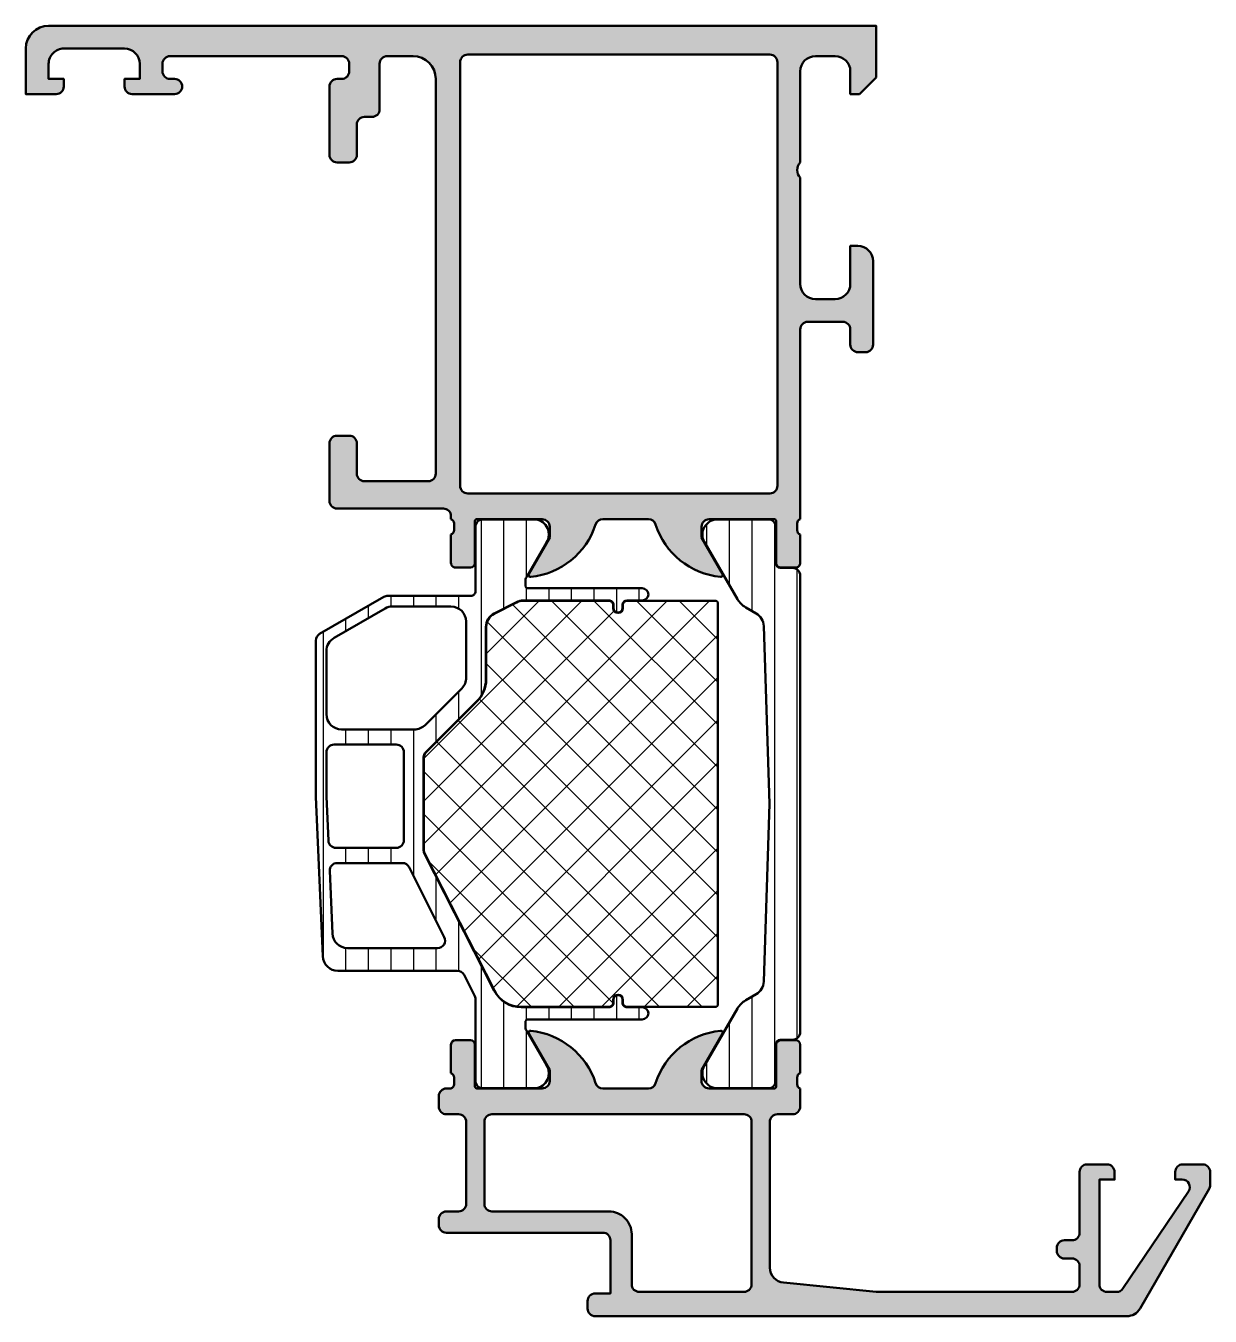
# Model space of a CAD drawing. Extents: x -30 to 48, y 10 to 95.
import ezdxf

# ---------------------------------------------------------------- set-up
doc = ezdxf.new("R2010")
doc.units = 0
for name, color, linetype, lineweight in [('0S-Alu contour', 7, 'Continuous', 50), ('0S-Alu hatch', 252, 'Continuous', 25), ('0S-Plastic contour', 254, 'Continuous', 50), ('0S-Plastic hatch', 253, 'Continuous', 25), ('0S-PT contour', 91, 'Continuous', 50), ('0S-PT hatch', 103, 'Continuous', 25)]:
    doc.layers.add(name, color=color, linetype=linetype, lineweight=lineweight)
pattern_1 = [(90, (0, 0), (-1.4859, 0), [])]

# ---------------------------------------------------------------- blocks, each defined once
blk = doc.blocks.new('347290__E341A3AF_D1F7_45DF_8C15_CF1F6B78B8C9_')
at = {"layer": '0S-Alu hatch'}
h = blk.add_hatch(color=256, dxfattribs=at)
edge = h.paths.add_edge_path()
edge.add_line((26.00006484985352, 91.60000000000001), (26.00006484985352, 95))
edge.add_line((26.00006484985352, 95), (-28.4999351501465, 95))
edge.add_arc((-28.4999351501465, 93.50000000000001), 1.499999999999985, 90, 180)
edge.add_line((-29.99993515014649, 93.50000000000001), (-29.9999351501465, 90.5))
edge.add_line((-29.9999351501465, 90.5), (-27.9999351501465, 90.5))
edge.add_arc((-27.9999351501465, 91), 0.5, 270, 360)
edge.add_line((-27.4999351501465, 91), (-27.4999351501465, 91.5))
edge.add_line((-27.4999351501465, 91.5), (-28.4999351501465, 91.5))
edge.add_line((-28.4999351501465, 91.5), (-28.4999351501465, 92.5))
edge.add_ellipse((-27.4999351501465, 92.5), major_axis=(-1, 0), ratio=1, start_angle=269.9999999999992, end_angle=360, ccw=False)
edge.add_line((-27.49993515014649, 93.49999999999999), (-23.49993515014649, 93.49999999999999))
edge.add_ellipse((-23.49993515014649, 92.50000000000001), major_axis=(-0.9999999999999857, 0), ratio=1, start_angle=180, end_angle=270, ccw=False)
edge.add_line((-22.4999351501465, 92.50000000000001), (-22.4999351501465, 91.5))
edge.add_line((-22.4999351501465, 91.5), (-23.4999351501465, 91.5))
edge.add_line((-23.4999351501465, 91.5), (-23.4999351501465, 91))
edge.add_arc((-22.9999351501465, 91), 0.5, 180, 270)
edge.add_line((-22.9999351501465, 90.5), (-20.19993515014652, 90.5))
edge.add_arc((-20.1999351501465, 91), 0.5, 269.9999999999984, 449.9999999999984)
edge.add_line((-20.19993515014649, 91.5), (-20.4999351501465, 91.5))
edge.add_ellipse((-20.4999351501465, 92), major_axis=(-0.5, 0), ratio=1, start_angle=0, end_angle=90, ccw=False)
edge.add_line((-20.9999351501465, 92), (-20.9999351501465, 92.5))
edge.add_ellipse((-20.49993515014648, 92.5), major_axis=(-0.5000000000000142, 0), ratio=1, start_angle=269.9999999999984, end_angle=360, ccw=False)
edge.add_line((-20.49993515014647, 93.00000000000001), (-9.199935150146501, 93.00000000000001))
edge.add_ellipse((-9.199935150146509, 92.50000000000001), major_axis=(-0.5, 0), ratio=1, start_angle=180, end_angle=269.9999999999992, ccw=False)
edge.add_line((-8.699935150146509, 92.50000000000003), (-8.699935150146501, 92))
edge.add_ellipse((-9.199935150146501, 92), major_axis=(-0.5, 0), ratio=1, start_angle=90, end_angle=180, ccw=False)
edge.add_line((-9.199935150146501, 91.5), (-9.499935150146484, 91.5))
edge.add_arc((-9.499935150146484, 91), 0.5, 90, 180)
edge.add_line((-9.999935150146484, 91), (-9.999935150146484, 86.50000000000001))
edge.add_arc((-9.499935150146484, 86.50000000000001), 0.5, 180, 270)
edge.add_line((-9.499935150146484, 86.00000000000001), (-8.699935150146501, 86.00000000000001))
edge.add_arc((-8.699935150146494, 86.50000000000001), 0.5, 269.9999999999992, 360)
edge.add_line((-8.199935150146494, 86.5), (-8.199935150146501, 88.49999999999999))
edge.add_ellipse((-7.699935150146494, 88.49999999999999), major_axis=(-0.5000000000000071, 0), ratio=1, start_angle=270.0000000000008, end_angle=360, ccw=False)
edge.add_line((-7.699935150146501, 89), (-7.199935150146501, 89.00000000000001))
edge.add_arc((-7.199935150146494, 89.50000000000001), 0.4999999999999858, 269.9999999999992, 360)
edge.add_line((-6.699935150146508, 89.50000000000001), (-6.699935150146473, 92.5))
edge.add_ellipse((-6.199935150146465, 92.5), major_axis=(-0.5000000000000071, 0), ratio=1, start_angle=270.0000000000008, end_angle=360, ccw=False)
edge.add_line((-6.199935150146473, 93), (-4.499935150146498, 93.00000000000001))
edge.add_ellipse((-4.499935150146505, 91.5), major_axis=(-1.500000000000013, 0), ratio=1, start_angle=180, end_angle=269.9999999999997, ccw=False)
edge.add_line((-2.999935150146491, 91.5), (-2.999935150146484, 65.5))
edge.add_ellipse((-3.499935150146484, 65.5), major_axis=(-0.5, 0), ratio=1, start_angle=90, end_angle=180, ccw=False)
edge.add_line((-3.499935150146484, 65), (-7.699935150146501, 65))
edge.add_ellipse((-7.699935150146501, 65.5), major_axis=(-0.5, 0), ratio=1, start_angle=0, end_angle=90, ccw=False)
edge.add_line((-8.199935150146501, 65.5), (-8.199935150146501, 67.5))
edge.add_arc((-8.699935150146501, 67.50000000000001), 0.5, 0, 90)
edge.add_line((-8.699935150146501, 68.00000000000001), (-9.499935150146513, 68.00000000000001))
edge.add_arc((-9.499935150146513, 67.5), 0.5000000000000142, 90, 180)
edge.add_line((-9.999935150146527, 67.5), (-9.999935150146499, 63.69999999999999))
edge.add_arc((-9.499935150146499, 63.7), 0.5, 180, 270.0000000000017)
edge.add_line((-9.499935150146484, 63.2), (-2.499935150146498, 63.2))
edge.add_ellipse((-2.499935150146491, 62.70000000000001), major_axis=(-0.4999999999999929, 0), ratio=1, start_angle=180, end_angle=270.0000000000008, ccw=False)
edge.add_line((-1.999935150146498, 62.70000000000001), (-1.999935150146498, 62.49970411288387))
edge.add_ellipse((-2.078699420127932, 62.23242844208312), major_axis=(-0.278639721554015, 0), ratio=1, start_angle=178.8354106259013, end_angle=253.5801235805081, ccw=False)
edge.add_line((-1.800117255615236, 62.22676522364131), (-1.800117255615219, 61.77317122364133))
edge.add_ellipse((-2.07898535125841, 61.76751056416426), major_axis=(-0.2789255417371719, 0), ratio=1, start_angle=106.42459455535499, end_angle=181.1628700728875, ccw=False)
edge.add_line((-2.000118255615234, 61.4999672236413), (-2.000118255615234, 59.61995622363282))
edge.add_arc((-1.700118255615208, 59.61995622363282), 0.3000000000000256, 180, 270.0000000000013)
edge.add_line((-1.700118255615201, 59.3199562236328), (-0.7201439365724412, 59.31995622363281))
edge.add_arc((-0.7201439365724412, 59.61995622363281), 0.3000000000000043, 270, 360)
edge.add_line((-0.4201439365724369, 59.61995622363281), (-0.420143936572444, 62.37995422363281))
edge.add_ellipse((-0.3001439365724536, 62.37995422363281), major_axis=(-0.1199999999999903, 0), ratio=1, start_angle=269.9999999999932, end_angle=360, ccw=False)
edge.add_line((-0.3001439365724394, 62.4999542236328), (3.999881744384772, 62.49995422363281))
edge.add_ellipse((3.999881744384772, 61.99995422363281), major_axis=(-0.5, 0), ratio=1, start_angle=180, end_angle=270, ccw=False)
edge.add_line((4.499881744384772, 61.99995422363281), (4.499881744384765, 61.29995422363279))
edge.add_line((4.499881744384765, 61.29995422363279), (3.118386286762401, 58.90713390060525))
edge.add_arc((3.23800152903307, 58.83807400828111), 0.1381197846483035, 150.0000000000017, 275.6225775507981)
edge.add_arc((2.761658503210981, 63.6765630854803), 4.999999999999688, 275.6225775507939, 342.2520008957133)
edge.add_ellipse((7.999893954011447, 61.9999923706052), major_axis=(-0.5000000000002744, 0), ratio=1, start_angle=269.9999999999992, end_angle=342.25200089571297, ccw=False)
edge.add_line((7.999893954011454, 62.49999237060547), (11.00000381469728, 62.49999237060546))
edge.add_ellipse((11.00000381469727, 61.99999237060547), major_axis=(-0.4999999999999929, 0), ratio=1, start_angle=197.7484163560714, end_angle=269.9999999999992, ccw=False)
edge.add_arc((16.23822705587108, 63.67660123245328), 5.000000000000015, 197.74841635607, 264.3774224492063)
edge.add_arc((15.76188403004897, 58.83811215525376), 0.138119784648303, 264.3774224492027, 389.9999999999916)
edge.add_line((15.88149927231965, 58.90717204757789), (14.50000381469727, 61.29999237060546))
edge.add_line((14.50000381469727, 61.29999237060546), (14.50000381469727, 61.99999237060548))
edge.add_ellipse((15.00000381469726, 61.99999237060549), major_axis=(-0.4999999999999858, 0), ratio=1, start_angle=270, end_angle=360, ccw=False)
edge.add_line((15.00000381469726, 62.49999237060547), (19.30002949565447, 62.49999237060547))
edge.add_ellipse((19.30002949565447, 62.37999237060549), major_axis=(-0.1199999999999903, 0), ratio=1, start_angle=180, end_angle=270, ccw=False)
edge.add_line((19.42002949565446, 62.37999237060549), (19.42002949565447, 59.61999437060548))
edge.add_arc((19.72002949565449, 59.61999437060548), 0.3000000000000114, 180, 270.0000000000013)
edge.add_line((19.72002949565449, 59.31999437060547), (20.70000381469724, 59.31999437060547))
edge.add_arc((20.70000381469725, 59.61999437060548), 0.3000000000000114, 269.9999999999986, 360)
edge.add_line((21.00000381469726, 59.61999437060548), (21.00000381469726, 61.50000537061398))
edge.add_ellipse((21.07887091034043, 61.7675487111369), major_axis=(-0.2789255417371375, 0), ratio=1, start_angle=-1.1628700728896888, end_angle=73.57540544464428, ccw=False)
edge.add_line((20.80000281469727, 61.77320937061398), (20.80000281469727, 62.22680337061397))
edge.add_ellipse((21.07887577322749, 62.232435638037), major_axis=(-0.2789298288740869, 0), ratio=1, start_angle=-73.587694046362, end_angle=1.1570189082451066, ccw=False)
edge.add_line((21.00006484985349, 62.5), (21.00006484985351, 74.99999999999999))
edge.add_ellipse((21.50006484985352, 74.99999999999999), major_axis=(-0.5, 0), ratio=1, start_angle=270, end_angle=360, ccw=False)
edge.add_line((21.50006484985352, 75.49999999999999), (23.8000648498535, 75.49999999999999))
edge.add_ellipse((23.8000648498535, 74.99999999999999), major_axis=(-0.5, 0), ratio=1, start_angle=180, end_angle=270, ccw=False)
edge.add_line((24.3000648498535, 74.99999999999999), (24.3000648498535, 73.99999999999999))
edge.add_arc((24.80006484985349, 74), 0.4999999999999929, 180, 270.0000000000008)
edge.add_line((24.8000648498535, 73.5), (25.3000648498535, 73.5))
edge.add_arc((25.3000648498535, 74), 0.5, 270, 360)
edge.add_line((25.8000648498535, 74), (25.8000648498535, 79.5))
edge.add_arc((24.8000648498535, 79.5), 1, 0, 90)
edge.add_line((24.8000648498535, 80.5), (24.3000648498535, 80.49999999999999))
edge.add_line((24.3000648498535, 80.49999999999999), (24.3000648498535, 78))
edge.add_ellipse((23.3000648498535, 78), major_axis=(-1, 0), ratio=1, start_angle=90, end_angle=180, ccw=False)
edge.add_line((23.3000648498535, 77), (22.00006484985349, 77))
edge.add_ellipse((22.0000648498535, 77.99999999999999), major_axis=(-0.9999999999999857, 0), ratio=1, start_angle=0, end_angle=89.9999999999992, ccw=False)
edge.add_line((21.00006484985351, 77.99999999999999), (21.00006484985351, 85))
edge.add_ellipse((21.52506484985352, 85.5), major_axis=(-0.724999999999999, 0), ratio=1, start_angle=-43.6028189727038, end_angle=43.60281897270369, ccw=False)
edge.add_line((21.00006484985351, 86), (21.00006484985351, 92))
edge.add_ellipse((22.00006484985352, 92), major_axis=(-1, 0), ratio=1, start_angle=270, end_angle=360, ccw=False)
edge.add_line((22.00006484985352, 93), (23.3000648498535, 93))
edge.add_ellipse((23.3000648498535, 92), major_axis=(-1, 0), ratio=1, start_angle=180, end_angle=270, ccw=False)
edge.add_line((24.3000648498535, 92), (24.3000648498535, 90.5))
edge.add_line((24.3000648498535, 90.5), (24.90006484985352, 90.5))
edge.add_line((24.90006484985352, 90.5), (26.00006484985352, 91.60000000000001))
edge = h.paths.add_edge_path()
edge.add_ellipse((-0.899935150146483, 64.69999999999997), major_axis=(-0.4999999999999858, 0), ratio=1, start_angle=0, end_angle=89.9999999999992, ccw=False)
edge.add_line((-1.399935150146475, 64.7), (-1.39993515014649, 92.60000000000001))
edge.add_ellipse((-0.89993515014649, 92.60000000000001), major_axis=(-0.5, 0), ratio=1, start_angle=270, end_angle=360, ccw=False)
edge.add_line((-0.89993515014649, 93.1), (19.00006484985351, 93.1))
edge.add_ellipse((19.00006484985351, 92.60000000000001), major_axis=(-0.5, 0), ratio=1, start_angle=180, end_angle=270, ccw=False)
edge.add_line((19.50006484985351, 92.60000000000001), (19.50006484985349, 64.7))
edge.add_ellipse((19.00006484985349, 64.7), major_axis=(-0.5, 0), ratio=1, start_angle=90, end_angle=180, ccw=False)
edge.add_line((19.00006484985349, 64.2), (-0.89993515014649, 64.2))
at = {"layer": '0S-Alu contour', "color": 7}
for points in [[(26.00006484985352, 91.60000000000001), (26.00006484985352, 95), (-28.4999351501465, 95)], [(-29.99993515014649, 93.50000000000001), (-29.9999351501465, 90.5), (-27.9999351501465, 90.5)], [(-27.49993515014649, 93.49999999999999), (-23.49993515014649, 93.49999999999999)], [(-20.49993515014647, 93.00000000000001), (-9.199935150146501, 93.00000000000001)], [(-6.199935150146473, 93), (-4.499935150146498, 93.00000000000001)], [(-0.89993515014649, 93.1), (19.00006484985351, 93.1)], [(22.00006484985352, 93), (23.3000648498535, 93)], [(-27.4999351501465, 91), (-27.4999351501465, 91.5), (-28.4999351501465, 91.5), (-28.4999351501465, 92.5)], [(-22.4999351501465, 92.50000000000001), (-22.4999351501465, 91.5), (-23.4999351501465, 91.5), (-23.4999351501465, 91)], [(-20.9999351501465, 92), (-20.9999351501465, 92.5)], [(-8.699935150146509, 92.50000000000003), (-8.699935150146501, 92)], [(-6.699935150146508, 89.50000000000001), (-6.699935150146473, 92.5)], [(-1.399935150146475, 64.7), (-1.39993515014649, 92.60000000000001)], [(19.50006484985351, 92.60000000000001), (19.50006484985349, 64.7)], [(21.00006484985351, 86), (21.00006484985351, 92)], [(24.3000648498535, 92), (24.3000648498535, 90.5), (24.90006484985352, 90.5), (26.00006484985352, 91.60000000000001)], [(-20.19993515014649, 91.5), (-20.4999351501465, 91.5)], [(-9.999935150146484, 91), (-9.999935150146484, 86.50000000000001)], [(-9.199935150146501, 91.5), (-9.499935150146484, 91.5)], [(-2.999935150146491, 91.5), (-2.999935150146484, 65.5)], [(-22.9999351501465, 90.5), (-20.19993515014652, 90.5)], [(-8.199935150146494, 86.5), (-8.199935150146501, 88.49999999999999)], [(-7.699935150146501, 89), (-7.199935150146501, 89.00000000000001)], [(-9.499935150146484, 86.00000000000001), (-8.699935150146501, 86.00000000000001)], [(21.00006484985351, 77.99999999999999), (21.00006484985351, 85)], [(24.8000648498535, 80.5), (24.3000648498535, 80.49999999999999), (24.3000648498535, 78)], [(25.8000648498535, 74), (25.8000648498535, 79.5)], [(23.3000648498535, 77), (22.00006484985349, 77)], [(21.00006484985349, 62.5), (21.00006484985351, 74.99999999999999)], [(21.50006484985352, 75.49999999999999), (23.8000648498535, 75.49999999999999)], [(24.3000648498535, 74.99999999999999), (24.3000648498535, 73.99999999999999)], [(24.8000648498535, 73.5), (25.3000648498535, 73.5)], [(-9.999935150146527, 67.5), (-9.999935150146499, 63.69999999999999)], [(-8.699935150146501, 68.00000000000001), (-9.499935150146513, 68.00000000000001)], [(-8.199935150146501, 65.5), (-8.199935150146501, 67.5)], [(-3.499935150146484, 65), (-7.699935150146501, 65)], [(19.00006484985349, 64.2), (-0.89993515014649, 64.2)], [(-9.499935150146484, 63.2), (-2.499935150146498, 63.2)], [(-1.999935150146498, 62.70000000000001), (-1.999935150146498, 62.49970411288387)], [(-1.800117255615236, 62.22676522364131), (-1.800117255615219, 61.77317122364133)], [(-0.4201439365724369, 59.61995622363281), (-0.420143936572444, 62.37995422363281)], [(-0.3001439365724394, 62.4999542236328), (3.999881744384772, 62.49995422363281)], [(7.999893954011454, 62.49999237060547), (11.00000381469728, 62.49999237060546)], [(15.00000381469726, 62.49999237060547), (19.30002949565447, 62.49999237060547)], [(19.42002949565446, 62.37999237060549), (19.42002949565447, 59.61999437060548)], [(20.80000281469727, 61.77320937061398), (20.80000281469727, 62.22680337061397)], [(-2.000118255615234, 61.4999672236413), (-2.000118255615234, 59.61995622363282)], [(4.499881744384772, 61.99995422363281), (4.499881744384765, 61.29995422363279), (3.118386286762401, 58.90713390060525)], [(15.88149927231965, 58.90717204757789), (14.50000381469727, 61.29999237060546), (14.50000381469727, 61.99999237060548)], [(21.00000381469726, 59.61999437060548), (21.00000381469726, 61.50000537061398)], [(-1.700118255615201, 59.3199562236328), (-0.7201439365724412, 59.31995622363281)], [(19.72002949565449, 59.31999437060547), (20.70000381469724, 59.31999437060547)]]:
    blk.add_lwpolyline(points, dxfattribs=at)
for centre, radius, start, end in [((-28.4999351501465, 93.50000000000001), 1.499999999999985, 90, 180), ((-27.9999351501465, 91), 0.5, 270, 0), ((-22.9999351501465, 91), 0.5, 180, 270), ((-20.1999351501465, 91), 0.5, 269.9999999999984, 89.99999999999837), ((-9.499935150146484, 91), 0.5, 90, 180), ((-7.199935150146494, 89.50000000000001), 0.4999999999999858, 269.9999999999992, 0), ((-9.499935150146484, 86.50000000000001), 0.5, 180, 270), ((-8.699935150146494, 86.50000000000001), 0.5, 269.9999999999992, 0), ((24.8000648498535, 79.5), 1, 0, 90), ((24.80006484985349, 74), 0.4999999999999929, 180, 270.0000000000008), ((25.3000648498535, 74), 0.5, 270, 0), ((-9.499935150146513, 67.5), 0.5000000000000142, 90, 180), ((-8.699935150146501, 67.50000000000001), 0.5, 0, 90), ((-9.499935150146499, 63.7), 0.5, 180, 270.0000000000017), ((2.761658503210981, 63.6765630854803), 4.999999999999688, 275.6225775507939, 342.2520008957133), ((16.23822705587108, 63.67660123245328), 5.000000000000015, 197.74841635607, 264.3774224492063), ((-1.700118255615208, 59.61995622363282), 0.3000000000000256, 180, 270.0000000000013), ((-0.7201439365724412, 59.61995622363281), 0.3000000000000043, 270, 0), ((19.72002949565449, 59.61999437060548), 0.3000000000000114, 180, 270.0000000000013), ((20.70000381469725, 59.61999437060548), 0.3000000000000114, 269.9999999999986, 0), ((3.23800152903307, 58.83807400828111), 0.1381197846483035, 150.0000000000017, 275.6225775507981), ((15.76188403004897, 58.83811215525376), 0.138119784648303, 264.3774224492027, 29.99999999999166)]:
    blk.add_arc(centre, radius, start, end, dxfattribs=at)
at = {"layer": '0S-Alu contour', "color": 7, "extrusion": (0, 0, -1)}
for centre, radius, start, end in [((27.4999351501465, 92.5), 1, 0, 90.00000000000081), ((23.49993515014649, 92.50000000000001), 0.9999999999999857, 90, 180), ((20.49993515014648, 92.5), 0.5000000000000142, 0, 90.0000000000016), ((9.199935150146509, 92.50000000000001), 0.5, 90.00000000000081, 180), ((6.199935150146465, 92.5), 0.5000000000000071, 0, 89.9999999999992), ((4.499935150146505, 91.5), 1.500000000000014, 90.00000000000028, 180), ((0.89993515014649, 92.60000000000001), 0.5, 0, 90), ((-19.00006484985351, 92.60000000000001), 0.5, 90, 180), ((-22.00006484985352, 92), 1, 0, 90), ((-23.3000648498535, 92), 1, 90, 180), ((20.4999351501465, 92), 0.5, 270, 0), ((9.199935150146501, 92), 0.5, 180, 270), ((7.699935150146494, 88.49999999999999), 0.5000000000000071, 0, 89.9999999999992), ((-21.52506484985352, 85.5), 0.724999999999999, 316.3971810272963, 43.60281897270371), ((-22.0000648498535, 77.99999999999999), 0.9999999999999857, 270.0000000000008, 0), ((-23.3000648498535, 78), 1, 180, 270), ((-21.50006484985352, 74.99999999999999), 0.5, 0, 90), ((-23.8000648498535, 74.99999999999999), 0.5, 90, 180), ((7.699935150146501, 65.5), 0.5, 270, 0), ((3.499935150146484, 65.5), 0.5, 180, 270), ((0.899935150146483, 64.69999999999997), 0.4999999999999858, 270.0000000000008, 0), ((-19.00006484985349, 64.7), 0.5, 180, 270), ((2.499935150146491, 62.70000000000001), 0.4999999999999929, 89.9999999999992, 180), ((2.078699420127932, 62.23242844208312), 0.278639721554015, 106.4198764194919, 181.1645893740988), ((0.3001439365724536, 62.37995422363281), 0.1199999999999903, 0, 90.0000000000068), ((-3.999881744384772, 61.99995422363281), 0.5, 90, 180), ((-7.999893954011447, 61.9999923706052), 0.5000000000002744, 17.74799910428703, 90.00000000000081), ((-11.00000381469727, 61.99999237060547), 0.4999999999999929, 90.00000000000081, 162.2515836439286), ((-15.00000381469726, 61.99999237060549), 0.4999999999999858, 0, 90), ((-19.30002949565447, 62.37999237060549), 0.1199999999999903, 90, 180), ((-21.07887577322749, 62.232435638037), 0.2789298288740869, 358.8429810917549, 73.58769404636205), ((2.07898535125841, 61.76751056416426), 0.2789255417371719, 178.8371299271125, 253.575405444645), ((-21.07887091034043, 61.7675487111369), 0.2789255417371375, 286.4245945553557, 1.162870072889672)]:
    blk.add_arc(centre, radius, start, end, dxfattribs=at)
blk = doc.blocks.new('357020__3938808E_5E27_4544_BDFE_469C347086CC_')
at = {"layer": '0S-Alu hatch'}
h = blk.add_hatch(color=256, dxfattribs=at)
edge = h.paths.add_edge_path()
edge.add_ellipse((38.89999952316275, 12.09999999999999), major_axis=(-0.5000000000000285, 0), ratio=1, start_angle=90, end_angle=180, ccw=False)
edge.add_line((38.89999952316275, 11.59999999999996), (25.9999999999999, 11.59999999999996))
edge.add_line((25.9999999999999, 11.59999999999996), (19.90049628097902, 12.20995037190208))
edge.add_ellipse((20.00000000000003, 13.20498756211207), major_axis=(-0.9999999999999996, 0), ratio=1, start_angle=0, end_angle=84.28940686250002, ccw=False)
edge.add_line((19.00000000000003, 13.20498756211207), (19.00000000000003, 22.79999999999997))
edge.add_ellipse((19.50000000000003, 22.79999999999996), major_axis=(-0.5, 0), ratio=1, start_angle=270, end_angle=360, ccw=False)
edge.add_line((19.50000000000003, 23.29999999999996), (20.50000000000003, 23.29999999999997))
edge.add_arc((20.50000000000002, 23.79999999999996), 0.4999999999999894, 270.0000000000008, 360)
edge.add_line((21.00000000000001, 23.79999999999996), (21.00000000000003, 24.99999999999999))
edge.add_ellipse((21.07883644654307, 25.2675205919931), major_axis=(-0.2788950563274276, 0), ratio=1, start_angle=-1.16458937409692, end_angle=73.5801235805074, ccw=False)
edge.add_line((20.79999900000003, 25.27318899999147), (20.79999900000003, 25.72678299999149))
edge.add_ellipse((21.07886709564321, 25.73244365946856), major_axis=(-0.2789255417371649, 0), ratio=1, start_angle=-73.57540544464439, end_angle=1.1628700728880972, ccw=False)
edge.add_line((21.00000000000004, 25.99998699999151), (21.00000000000003, 27.87999800000001))
edge.add_arc((20.70000000000003, 27.87999800000001), 0.3000000000000043, 0, 89.99999999999935)
edge.add_line((20.70000000000003, 28.17999800000001), (19.72002568095722, 28.17999800000001))
edge.add_arc((19.72002568095723, 27.87999800000002), 0.2999999999999865, 90.00000000000067, 180)
edge.add_line((19.42002568095724, 27.87999800000002), (19.42002568095723, 25.12000000000001))
edge.add_ellipse((19.30002568095722, 25.12000000000001), major_axis=(-0.1200000000000116, 0), ratio=1, start_angle=90.0000000000017, end_angle=180, ccw=False)
edge.add_line((19.30002568095722, 25), (15.00000000000003, 25.00000000000001))
edge.add_ellipse((15.00000000000001, 25.50000000000001), major_axis=(-0.5, 0), ratio=1, start_angle=0, end_angle=90.00000000000159, ccw=False)
edge.add_line((14.50000000000001, 25.50000000000001), (14.50000000000003, 26.20000000000003))
edge.add_line((14.50000000000003, 26.20000000000003), (15.88149545762238, 28.59282032302756))
edge.add_arc((15.76188021535171, 28.66188021535171), 0.1381197846483053, 330.0000000000005, 455.622577550792)
edge.add_arc((16.23822324117385, 23.82339113815207), 5.000000000000137, 95.62257755079384, 162.25158364393)
edge.add_ellipse((11.00000000000003, 25.49999999999988), major_axis=(-0.4999999999998736, 0), ratio=1, start_angle=89.9999999999983, end_angle=162.2515836439295, ccw=False)
edge.add_line((11.00000000000002, 25), (8.000000000000014, 25.00000000000001))
edge.add_ellipse((8.000000000000007, 25.50000000000004), major_axis=(-0.5000000000000356, 0), ratio=1, start_angle=17.748416356071573, end_angle=90.0000000000008, ccw=False)
edge.add_arc((2.761776758826187, 23.82339113815223), 4.999999999999982, 17.74841635607002, 84.37742244920626)
edge.add_arc((3.238119784648304, 28.66188021535171), 0.138119784648302, 84.37742244920707, 210.0000000000007)
edge.add_line((3.118504542377641, 28.59282032302756), (4.500000000000014, 26.2))
edge.add_line((4.500000000000014, 26.2), (4.500000000000007, 25.50000000000001))
edge.add_ellipse((4.000000000000014, 25.5), major_axis=(-0.4999999999999929, 0), ratio=1, start_angle=90, end_angle=180, ccw=False)
edge.add_line((4.000000000000014, 25.00000000000001), (-0.300025680957205, 25.00000000000002))
edge.add_ellipse((-0.300025680957205, 25.12000000000001), major_axis=(-0.1199999999999974, 0), ratio=1, start_angle=0, end_angle=90, ccw=False)
edge.add_line((-0.4200256809572025, 25.12000000000001), (-0.4200256809572096, 27.879998))
edge.add_arc((-0.720025680957221, 27.879998), 0.3000000000000114, 0, 89.99999999999864)
edge.add_line((-0.7200256809572139, 28.17999800000001), (-1.700000000000002, 28.17999800000001))
edge.add_arc((-1.699999999999988, 27.87999800000001), 0.2999999999999936, 90.00000000000273, 180)
edge.add_line((-1.999999999999982, 27.87999800000001), (-1.999999999999985, 25.99998699999149))
edge.add_ellipse((-2.07886709564314, 25.73244365946854), major_axis=(-0.2789255417371505, 0), ratio=1, start_angle=178.8371299271155, end_angle=253.5754054446482, ccw=False)
edge.add_line((-1.799998999999971, 25.72678299999149), (-1.799998999999992, 25.2731889999915))
edge.add_ellipse((-2.078836446543043, 25.26752059199313), major_axis=(-0.2788950563274379, 0), ratio=1, start_angle=106.4198764194937, end_angle=181.1645893740982, ccw=False)
edge.add_line((-1.999999999999992, 25.00000000000001), (-2.299999999999997, 25.00000000000001))
edge.add_arc((-2.299999999999975, 24.5), 0.5000000000000071, 90.00000000000244, 180)
edge.add_line((-2.799999999999982, 24.5), (-2.799999999999997, 23.80000000000001))
edge.add_arc((-2.299999999999997, 23.8), 0.5, 180, 270)
edge.add_line((-2.299999999999997, 23.3), (-1.499999999999985, 23.30000000000001))
edge.add_ellipse((-1.499999999999985, 22.8), major_axis=(-0.5000000000000107, 0), ratio=1, start_angle=180, end_angle=270, ccw=False)
edge.add_line((-0.9999999999999751, 22.8), (-0.9999999999999786, 17.39999999999999))
edge.add_ellipse((-1.499999999999957, 17.39999999999998), major_axis=(-0.4999999999999787, 0), ratio=1, start_angle=89.9999999999983, end_angle=180, ccw=False)
edge.add_line((-1.499999999999971, 16.9), (-2.29999999999999, 16.9))
edge.add_arc((-2.299999999999982, 16.40000000000001), 0.4999999999999929, 90.00000000000081, 180)
edge.add_line((-2.799999999999975, 16.40000000000001), (-2.799999999999982, 16))
edge.add_arc((-2.299999999999982, 15.99999999999999), 0.5, 180, 269.9999999999984)
edge.add_line((-2.299999999999997, 15.5), (8.000000000000028, 15.5))
edge.add_ellipse((8.000000000000036, 15.00000000000001), major_axis=(-0.4999999999999929, 0), ratio=1, start_angle=180, end_angle=270.0000000000008, ccw=False)
edge.add_line((8.500000000000028, 15.00000000000001), (8.500000000000007, 11.50000000000001))
edge.add_line((8.500000000000007, 11.50000000000001), (7.500000000000007, 11.50000000000001))
edge.add_arc((7.500000000000007, 11.00000000000001), 0.4999999999999965, 90, 180)
edge.add_line((7.00000000000001, 11.00000000000001), (7, 10.50000000000001))
edge.add_arc((7.5, 10.50000000000001), 0.5, 180, 270)
edge.add_line((7.5, 10.00000000000001), (42.51516230869369, 10))
edge.add_arc((42.51516230869369, 10.99999999999999), 0.9999999999999928, 270, 330.0000000000002)
edge.add_line((43.38118771247812, 10.5), (47.93301270189213, 18.38399214882683))
edge.add_arc((47.5, 18.63399214882697), 0.5000000000000014, 329.9999999999813, 360)
edge.add_line((48, 18.63399214882697), (48.00000000000001, 19.50001755261137))
edge.add_arc((47.49988893498795, 19.4999064875993), 0.5001110773447611, 0.0127242862475983, 89.9872757137696)
edge.add_line((47.50000000000001, 20.00001755261137), (46.19999976158143, 20.00002518200591))
edge.add_arc((46.200126361116, 19.49989858247132), 0.5001266155579702, 90.01450356543896, 179.985496434536)
edge.add_line((45.69999976158142, 19.50002518200611), (45.69999999999997, 19.00002518200592))
edge.add_line((45.69999999999997, 19.00002518200592), (46.1596305861708, 19.00002768697079))
edge.add_ellipse((46.15963331086045, 18.50002768697826), major_axis=(-0.4999999999999526, 0), ratio=1, start_angle=145.9999999999979, end_angle=270.00031222643497, ccw=False)
edge.add_line((46.57415209713792, 18.2204312352429), (42.25727891424378, 11.82040354826459))
edge.add_ellipse((41.84276012796627, 12.09999999999992), major_axis=(-0.499999999999969, 0), ratio=1, start_angle=90.00000000000489, end_angle=146.0000000000035, ccw=False)
edge.add_line((41.84276012796631, 11.59999999999995), (41.19999952316283, 11.59999999999999))
edge.add_ellipse((41.19999952316283, 12.09999999999999), major_axis=(-0.5000000000000018, 0), ratio=1, start_angle=0, end_angle=90, ccw=False)
edge.add_line((40.69999952316282, 12.09999999999999), (40.69999952316286, 19.00003281140045))
edge.add_line((40.69999952316286, 19.00003281140045), (41.70000000000001, 19.00003281140045))
edge.add_line((41.70000000000001, 19.00003281140045), (41.69999952316281, 19.50003281140042))
edge.add_arc((41.20001632405634, 19.50004961229399), 0.4999831993887533, 359.9980746948052, 450.0019253052768)
edge.add_line((41.1999995231628, 20.00003281140047), (39.89999443689985, 20.00001958706486))
edge.add_arc((39.89999952316287, 19.50001958709074), 0.4999999999999921, 90.00058284280946, 180)
edge.add_line((39.39999952316288, 19.50001958709074), (39.39999952316285, 15.50003223253824))
edge.add_ellipse((38.89999952316287, 15.50003223253828), major_axis=(-0.4999999999999716, 0), ratio=1, start_angle=89.9917698571333, end_angle=180, ccw=False)
edge.add_line((38.89992770161766, 15.00003223769664), (38.40007134470798, 15.00010407741747))
edge.add_arc((38.39999952316285, 14.50010408257577), 0.5000000000000374, 89.9917698571431, 180)
edge.add_line((37.89999952316281, 14.50010408257577), (37.89999952316291, 14.30003457070762))
edge.add_arc((38.39999952316286, 14.30003457070758), 0.4999999999999574, 180, 269.9999999999951)
edge.add_line((38.39999952316282, 13.80003457070762), (38.89999952316282, 13.80003457070762))
edge.add_ellipse((38.89999952316285, 13.30003457070761), major_axis=(-0.5000000000000142, 0), ratio=1, start_angle=180, end_angle=270.00000000000324, ccw=False)
edge.add_line((39.39999952316286, 13.30003457070761), (39.39999952316277, 12.10000000000001))
edge = h.paths.add_edge_path()
edge.add_line((9.900000000000027, 12.09999999999999), (9.900000000000018, 15.40000000000001))
edge.add_arc((8.400000000000027, 15.40000000000001), 1.499999999999992, 0, 90.00000000000028)
edge.add_line((8.400000000000018, 16.9), (0.700000000000017, 16.9))
edge.add_ellipse((0.700000000000017, 17.4), major_axis=(-0.5, 0), ratio=1, start_angle=0, end_angle=90, ccw=False)
edge.add_line((0.200000000000017, 17.4), (0.2000000000000277, 22.80000000000001))
edge.add_ellipse((0.7000000000000242, 22.80000000000001), major_axis=(-0.4999999999999965, 0), ratio=1, start_angle=270, end_angle=360, ccw=False)
edge.add_line((0.7000000000000242, 23.3), (17.3, 23.3))
edge.add_ellipse((17.30000000000001, 22.8), major_axis=(-0.5000000000000036, 0), ratio=1, start_angle=180, end_angle=270.0000000000004, ccw=False)
edge.add_line((17.80000000000001, 22.8), (17.80000000000002, 12.10000000000002))
edge.add_ellipse((17.30000000000001, 12.10000000000002), major_axis=(-0.5000000000000178, 0), ratio=1, start_angle=90.0000000000012, end_angle=180, ccw=False)
edge.add_line((17.30000000000002, 11.6), (10.40000000000002, 11.60000000000001))
edge.add_ellipse((10.40000000000001, 12.09999999999999), major_axis=(-0.4999999999999858, 0), ratio=1, start_angle=0, end_angle=90.0000000000008, ccw=False)
at = {"layer": '0S-Alu contour', "color": 7}
for points in [[(-0.7200256809572139, 28.17999800000001), (-1.700000000000002, 28.17999800000001)], [(3.118504542377641, 28.59282032302756), (4.500000000000014, 26.2), (4.500000000000007, 25.50000000000001)], [(14.50000000000001, 25.50000000000001), (14.50000000000003, 26.20000000000003), (15.88149545762238, 28.59282032302756)], [(20.70000000000003, 28.17999800000001), (19.72002568095722, 28.17999800000001)], [(-1.999999999999982, 27.87999800000001), (-1.999999999999985, 25.99998699999149)], [(-0.4200256809572025, 25.12000000000001), (-0.4200256809572096, 27.879998)], [(19.42002568095724, 27.87999800000002), (19.42002568095723, 25.12000000000001)], [(21.00000000000004, 25.99998699999151), (21.00000000000003, 27.87999800000001)], [(-1.799998999999971, 25.72678299999149), (-1.799998999999992, 25.2731889999915)], [(20.79999900000003, 25.27318899999147), (20.79999900000003, 25.72678299999149)], [(-1.999999999999992, 25.00000000000001), (-2.299999999999997, 25.00000000000001)], [(4.000000000000014, 25.00000000000001), (-0.300025680957205, 25.00000000000002)], [(11.00000000000002, 25), (8.000000000000014, 25.00000000000001)], [(19.30002568095722, 25), (15.00000000000003, 25.00000000000001)], [(21.00000000000001, 23.79999999999996), (21.00000000000003, 24.99999999999999)], [(-2.799999999999982, 24.5), (-2.799999999999997, 23.80000000000001)], [(-2.299999999999997, 23.3), (-1.499999999999985, 23.30000000000001)], [(0.7000000000000242, 23.3), (17.3, 23.3)], [(19.50000000000003, 23.29999999999996), (20.50000000000003, 23.29999999999997)], [(-0.9999999999999751, 22.8), (-0.9999999999999786, 17.39999999999999)], [(0.200000000000017, 17.4), (0.2000000000000277, 22.80000000000001)], [(17.80000000000001, 22.8), (17.80000000000002, 12.10000000000002)], [(19.00000000000003, 13.20498756211207), (19.00000000000003, 22.79999999999997)], [(41.1999995231628, 20.00003281140047), (39.89999443689985, 20.00001958706486)], [(47.50000000000001, 20.00001755261137), (46.19999976158143, 20.00002518200591)], [(39.39999952316288, 19.50001958709074), (39.39999952316285, 15.50003223253824)], [(40.69999952316282, 12.09999999999999), (40.69999952316286, 19.00003281140045), (41.70000000000001, 19.00003281140045), (41.69999952316281, 19.50003281140042)], [(45.69999976158142, 19.50002518200611), (45.69999999999997, 19.00002518200592), (46.1596305861708, 19.00002768697079)], [(48, 18.63399214882697), (48.00000000000001, 19.50001755261137)], [(46.57415209713792, 18.2204312352429), (42.25727891424378, 11.82040354826459)], [(43.38118771247812, 10.5), (47.93301270189213, 18.38399214882683)], [(-2.799999999999975, 16.40000000000001), (-2.799999999999982, 16)], [(-1.499999999999971, 16.9), (-2.29999999999999, 16.9)], [(8.400000000000018, 16.9), (0.700000000000017, 16.9)], [(-2.299999999999997, 15.5), (8.000000000000028, 15.5)], [(9.900000000000027, 12.09999999999999), (9.900000000000018, 15.40000000000001)], [(8.500000000000028, 15.00000000000001), (8.500000000000007, 11.50000000000001), (7.500000000000007, 11.50000000000001)], [(37.89999952316281, 14.50010408257577), (37.89999952316291, 14.30003457070762)], [(38.89992770161766, 15.00003223769664), (38.40007134470798, 15.00010407741747)], [(38.39999952316282, 13.80003457070762), (38.89999952316282, 13.80003457070762)], [(39.39999952316286, 13.30003457070761), (39.39999952316277, 12.10000000000001)], [(38.89999952316275, 11.59999999999996), (25.9999999999999, 11.59999999999996), (19.90049628097902, 12.20995037190208)], [(17.30000000000002, 11.6), (10.40000000000002, 11.60000000000001)], [(41.84276012796631, 11.59999999999995), (41.19999952316283, 11.59999999999999)], [(7.00000000000001, 11.00000000000001), (7, 10.50000000000001)], [(7.5, 10.00000000000001), (42.51516230869369, 10)]]:
    blk.add_lwpolyline(points, dxfattribs=at)
for centre, radius, start, end in [((-1.699999999999988, 27.87999800000001), 0.2999999999999936, 90.00000000000273, 180), ((-0.720025680957221, 27.879998), 0.3000000000000114, 0, 89.99999999999864), ((3.238119784648304, 28.66188021535171), 0.138119784648302, 84.37742244920707, 210.0000000000007), ((2.761776758826187, 23.82339113815223), 4.999999999999982, 17.74841635607002, 84.37742244920626), ((16.23822324117385, 23.82339113815207), 5.000000000000137, 95.62257755079384, 162.25158364393), ((15.76188021535171, 28.66188021535171), 0.1381197846483053, 330.0000000000005, 95.62257755079206), ((19.72002568095723, 27.87999800000002), 0.2999999999999865, 90.00000000000067, 180), ((20.70000000000003, 27.87999800000001), 0.3000000000000043, 0, 89.99999999999935), ((-2.299999999999975, 24.5), 0.5000000000000071, 90.00000000000244, 180), ((-2.299999999999997, 23.8), 0.5, 180, 270), ((20.50000000000002, 23.79999999999996), 0.4999999999999894, 270.0000000000008, 0), ((39.89999952316287, 19.50001958709074), 0.4999999999999921, 90.00058284280946, 180), ((41.20001632405634, 19.50004961229399), 0.4999831993887533, 359.9980746948052, 90.0019253052768), ((46.200126361116, 19.49989858247132), 0.5001266155579702, 90.01450356543896, 179.985496434536), ((47.49988893498795, 19.4999064875993), 0.5001110773447611, 0.0127242862475983, 89.9872757137696), ((47.5, 18.63399214882697), 0.5000000000000014, 329.9999999999813, 0), ((-2.299999999999982, 16.40000000000001), 0.4999999999999929, 90.00000000000081, 180), ((8.400000000000027, 15.40000000000001), 1.499999999999992, 0, 90.00000000000028), ((-2.299999999999982, 15.99999999999999), 0.5, 180, 269.9999999999984), ((38.39999952316285, 14.50010408257577), 0.5000000000000374, 89.9917698571431, 180), ((38.39999952316286, 14.30003457070758), 0.4999999999999574, 180, 269.9999999999951), ((7.500000000000007, 11.00000000000001), 0.4999999999999965, 90, 180), ((7.5, 10.50000000000001), 0.5, 180, 270), ((42.51516230869369, 10.99999999999999), 0.9999999999999928, 270, 330.0000000000002)]:
    blk.add_arc(centre, radius, start, end, dxfattribs=at)
at = {"layer": '0S-Alu contour', "color": 7, "extrusion": (0, 0, -1)}
for centre, radius, start, end in [((2.07886709564314, 25.73244365946854), 0.2789255417371505, 106.4245945553518, 181.1628700728846), ((-21.07886709564321, 25.73244365946856), 0.2789255417371649, 358.8371299271119, 73.57540544464437), ((2.078836446543043, 25.26752059199313), 0.2788950563274379, 178.8354106259018, 253.5801235805063), ((0.300025680957205, 25.12000000000001), 0.1199999999999974, 270, 0), ((-4.000000000000014, 25.5), 0.4999999999999929, 180, 270), ((-8.000000000000007, 25.50000000000004), 0.5000000000000356, 269.9999999999992, 342.2515836439284), ((-11.00000000000003, 25.49999999999988), 0.4999999999998736, 197.7484163560706, 270.0000000000017), ((-15.00000000000001, 25.50000000000001), 0.5, 269.9999999999984, 0), ((-19.30002568095722, 25.12000000000001), 0.1200000000000116, 180, 269.9999999999983), ((-21.07883644654307, 25.2675205919931), 0.2788950563274276, 286.4198764194926, 1.164589374096924), ((1.499999999999985, 22.8), 0.5000000000000107, 90, 180), ((-0.7000000000000242, 22.80000000000001), 0.4999999999999965, 0, 90), ((-17.30000000000001, 22.8), 0.5000000000000036, 89.99999999999959, 180), ((-19.50000000000003, 22.79999999999996), 0.5, 0, 90), ((-46.15963331086045, 18.50002768697826), 0.4999999999999526, 89.99968777356504, 214.0000000000022), ((1.499999999999957, 17.39999999999998), 0.4999999999999787, 180, 270.0000000000017), ((-0.700000000000017, 17.4), 0.5, 270, 0), ((-8.000000000000036, 15.00000000000001), 0.4999999999999929, 89.9999999999992, 180), ((-38.89999952316287, 15.50003223253828), 0.4999999999999716, 180, 270.0082301428667), ((-38.89999952316285, 13.30003457070761), 0.5000000000000142, 89.99999999999675, 180), ((-20.00000000000003, 13.20498756211207), 0.9999999999999996, 275.7105931375, 0), ((-10.40000000000001, 12.09999999999999), 0.4999999999999858, 269.9999999999992, 0), ((-17.30000000000001, 12.10000000000002), 0.5000000000000178, 180, 269.9999999999988), ((-38.89999952316275, 12.09999999999999), 0.5000000000000285, 180, 270), ((-41.19999952316283, 12.09999999999999), 0.5000000000000018, 270, 0), ((-41.84276012796627, 12.09999999999992), 0.499999999999969, 213.9999999999966, 269.9999999999951)]:
    blk.add_arc(centre, radius, start, end, dxfattribs=at)
blk = doc.blocks.new('244381__FF03A11B_8B48_41E8_BE71_CFA05170EEF9___E65BC53B_1247_41AF_964F_48166B0F9FF2_')
at = {"layer": '0S-Plastic hatch'}
h = blk.add_hatch(dxfattribs=at)
h.set_pattern_fill('ANSI31', color=256, scale=0.4680000000000001, angle=45, style=0)
h.set_pattern_definition(pattern_1)
edge = h.paths.add_edge_path()
edge.add_ellipse((9.600054967374525, 56.85000000000225), major_axis=(-0.2999999999999332, 0), ratio=1, start_angle=270.00000000002984, end_angle=360, ccw=False)
edge.add_line((9.60005496737437, 57.15000000000218), (10.60005496737454, 57.15000000000219))
edge.add_arc((10.60005496737451, 57.55000000000219), 0.4000000000000057, 270.0000000000041, 450.000000000004)
edge.add_line((10.60005496737448, 57.9500000000022), (3.100054967374425, 57.95000000000223))
edge.add_ellipse((3.100054967374582, 58.15000000000214), major_axis=(-0.1999999999999105, 0), ratio=1, start_angle=0, end_angle=89.99999999995521, ccw=False)
edge.add_line((2.900054967374671, 58.15000000000214), (2.899977361976404, 58.42581878700407))
edge.add_ellipse((3.399977361871229, 58.42580853271042), major_axis=(-0.499999999999976, 0), ratio=1, start_angle=330.0000034006566, end_angle=359.9988249447209, ccw=False)
edge.add_line((2.966964645140868, 58.67580850700996), (4.285481498099528, 60.95954700000001))
edge.add_arc((3.444228849108185, 61.50018192527716), 0.99999607092447, 327.2729839001595, 441.8183919481005)
edge.add_line((3.586539498099534, 62.49000000000001), (0.1099980000000613, 62.49000000000001))
edge.add_arc((0.1099953603749952, 61.99000402256138), 0.4999959774455975, 89.99969751881494, 180.0003024817733)
edge.add_line((-0.3900006170636345, 61.99000138293119), (-0.3894094438636273, 57.75004182869323))
edge.add_ellipse((-0.6894094409475571, 57.75000000000217), major_axis=(-0.2999999999999954, 0), ratio=1, start_angle=90, end_angle=180.0079886915353, ccw=False)
edge.add_line((-0.6894094409475571, 57.45000000000217), (-6.165970436409637, 57.45000000000217))
edge.add_arc((-6.165970436409743, 56.9500000000018), 0.5000000000003766, 89.99999999998779, 119.9999999999894)
edge.add_line((-6.415970436409852, 57.38301270189439), (-10.64994503262523, 54.93852632902735))
edge.add_arc((-10.39994503262536, 54.50551362713494), 0.5000000000000941, 119.9999999999768, 180)
edge.add_line((-10.89994503262545, 54.50551362713494), (-10.89994503262546, 44.20188277422025))
edge.add_line((-10.89994503262546, 44.20188277422025), (-10.44170151195209, 33.70638061263665))
edge.add_arc((-9.442653290370401, 33.75000000000201), 0.9999999999998387, 182.5000000000017, 270.0000000000061)
edge.add_line((-9.442653290370295, 32.75000000000217), (-1.582449368332738, 32.75000000000216))
edge.add_ellipse((-1.582449368332696, 32.25000000000235), major_axis=(-0.4999999999998153, 0), ratio=1, start_angle=207.0072193886972, end_angle=270.0000000000049, ccw=False)
edge.add_line((-1.136974711653921, 32.47705138241774), (-0.4219590108659404, 31.07419106754012))
edge.add_ellipse((-0.6892438048733425, 30.9379602380909), major_axis=(-0.3000000000000038, 0), ratio=1, start_angle=179.9920113084649, end_angle=207.0072193886824, ccw=False)
edge.add_line((-0.3892438077894043, 30.93791840939998), (-0.3900006170636274, 25.50999861706369))
edge.add_arc((0.1099953603749881, 25.50999597743861), 0.4999959774455833, 179.9996975182267, 270.0003024811859)
edge.add_line((0.1099980000000613, 25.01), (3.586539498099533, 25.01))
edge.add_arc((3.444228849108185, 25.99981807472285), 0.9999960709244732, 278.1816080518995, 392.7270160998408)
edge.add_line((4.285481498099528, 26.540453), (2.966964645140883, 28.82419149299001))
edge.add_ellipse((3.399977361871279, 29.07419146728957), major_axis=(-0.5000000000000199, 0), ratio=1, start_angle=0.001175055589214935, end_angle=29.999996599344172, ccw=False)
edge.add_line((2.899977361976409, 29.07418121299511), (2.900054967374551, 29.34999999957521))
edge.add_ellipse((3.100054967588, 29.34999999978872), major_axis=(-0.2000000002134499, 0), ratio=1, start_angle=270.000000061201, end_angle=360, ccw=False)
edge.add_line((3.100054967374369, 29.55000000000217), (10.60005496737454, 29.55000000000218))
edge.add_arc((10.60005496737457, 29.95000000000219), 0.3999999999999986, 269.9999999999959, 449.9999999999959)
edge.add_line((10.60005496737459, 30.35000000000219), (9.600054967374653, 30.35000000000217))
edge.add_ellipse((9.600054967374547, 30.65000000000212), major_axis=(-0.2999999999999474, 0), ratio=1, start_angle=0, end_angle=90.0000000000204, ccw=False)
edge.add_line((9.3000549673746, 30.65000000000212), (9.30005496737464, 30.85000000000218))
edge.add_arc((9.000054967374602, 30.85000000000218), 0.3000000000000398, 0, 180)
edge.add_line((8.700054967374562, 30.85000000000217), (8.700054967374562, 30.65000000000217))
edge.add_ellipse((8.40005496737465, 30.65000000000213), major_axis=(-0.2999999999999119, 0), ratio=1, start_angle=89.9999999999946, end_angle=180, ccw=False)
edge.add_line((8.400054967374622, 30.35000000000221), (2.629705717146627, 30.35000000000217))
edge.add_ellipse((2.629705717146677, 32.35000000000223), major_axis=(-2.000000000000056, 0), ratio=1, start_angle=27.00721938869009, end_angle=89.99999999999858, ccw=False)
edge.add_line((0.8478070904307561, 31.4417944703405), (-3.745419689304305, 40.45370226400083))
edge.add_ellipse((-3.299945032626176, 40.68075364641628), major_axis=(-0.4999999999992595, 0), ratio=1, start_angle=0, end_angle=27.007219388735223, ccw=False)
edge.add_line((-3.799945032625435, 40.68075364641628), (-3.799945032625437, 46.80441558773051))
edge.add_ellipse((-3.29994503262543, 46.80441558773051), major_axis=(-0.5000000000000071, 0), ratio=1, start_angle=314.99999999999807, end_angle=360, ccw=False)
edge.add_line((-3.653498423218697, 47.1579689783238), (-0.2857314702524292, 50.52573593128984))
edge.add_arc((-1.699945032625478, 51.93994949366299), 2.000000000000005, 314.999999999998, 360)
edge.add_line((0.3000549673745271, 51.93994949366299), (0.300054967374642, 55.40247913859535))
edge.add_ellipse((1.300054967374578, 55.4024791385953), major_axis=(-0.999999999999936, 0), ratio=1, start_angle=296.9864693082956, end_angle=360, ccw=False)
edge.add_line((0.8462748960453758, 56.29359285011832), (2.314224088476777, 57.04111371152528))
edge.add_ellipse((2.768004159805698, 56.15000000000325), major_axis=(-0.9999999999989319, 0), ratio=1, start_angle=270.0000000000102, end_angle=296.986469308307, ccw=False)
edge.add_line((2.768004159805521, 57.15000000000218), (8.400054967374478, 57.15000000000214))
edge.add_ellipse((8.400054967374587, 56.85000000000228), major_axis=(-0.2999999999998621, 0), ratio=1, start_angle=180, end_angle=270.00000000002035, ccw=False)
edge.add_line((8.700054967374449, 56.85000000000228), (8.700054967374562, 56.65000000000216))
edge.add_arc((9.000054967374574, 56.65000000000216), 0.3000000000000114, 180, 360)
edge.add_line((9.300054967374585, 56.65000000000216), (9.300054967374592, 56.85000000000211))
edge = h.paths.add_edge_path()
edge.add_ellipse((-4.414158594998475, 49.65000000000218), major_axis=(-0.9999999999999998, 0), ratio=1, start_angle=90, end_angle=135.0000000000001, ccw=False)
edge.add_line((-4.414158594998475, 48.65000000000218), (-9.199945032625415, 48.65000000000218))
edge.add_ellipse((-9.199945032625415, 49.65000000000218), major_axis=(-1, 0), ratio=1, start_angle=0, end_angle=90, ccw=False)
edge.add_line((-10.19994503262541, 49.65000000000218), (-10.19994503262541, 53.81269330410754))
edge.add_ellipse((-9.199945032625415, 53.81269330410754), major_axis=(-1, 0), ratio=1, start_angle=300.00000000000034, end_angle=360, ccw=False)
edge.add_line((-9.699945032625418, 54.67871870789197), (-6.344431405492464, 56.61602540378662))
edge.add_ellipse((-5.844431405492457, 55.75000000000219), major_axis=(-0.9999999999999994, 0), ratio=1, start_angle=270.0000000000004, end_angle=300.0000000000005, ccw=False)
edge.add_line((-5.844431405492464, 56.75000000000219), (-1.999945032625369, 56.75000000000219))
edge.add_ellipse((-1.999945032625369, 55.75000000000219), major_axis=(-1, 0), ratio=1, start_angle=180, end_angle=270, ccw=False)
edge.add_line((-0.9999450326253693, 55.75000000000219), (-0.9999450326253688, 52.06421356237528))
edge.add_ellipse((-1.999945032625376, 52.06421356237528), major_axis=(-1.000000000000007, 0), ratio=1, start_angle=135.0000000000006, end_angle=180, ccw=False)
edge.add_line((-1.292838251438816, 51.35710678118873), (-3.707051813811927, 48.94289321881563))
edge = h.paths.add_edge_path()
edge.add_ellipse((-2.884353042870479, 34.7500000000021), major_axis=(-0.4999999999999235, 0), ratio=1, start_angle=89.99999999999852, end_angle=206.7367475977945, ccw=False)
edge.add_line((-2.884353042870493, 34.25000000000217), (-8.807477825119072, 34.25000000000219))
edge.add_ellipse((-8.80747782511905, 35.25000000000216), major_axis=(-0.9999999999999715, 0), ratio=1, start_angle=2.5000000000035243, end_angle=89.9999999999988, ccw=False)
edge.add_line((-9.806526046700878, 35.20638061263677), (-9.986488144416576, 39.32819030631975))
edge.add_ellipse((-9.486964033625801, 39.35000000000233), major_axis=(-0.4999999999998404, 0), ratio=1, start_angle=-90.00000000002109, end_angle=2.499999999990507, ccw=False)
edge.add_line((-9.486964033625618, 39.85000000000217), (-5.201609791065784, 39.85000000000217))
edge.add_ellipse((-5.201609791065791, 39.35000000000208), major_axis=(-0.5000000000000853, 0), ratio=1, start_angle=206.7367475977952, end_angle=269.9999999999992, ccw=False)
edge.add_line((-4.755068277857563, 39.57494594235667), (-2.437811529662392, 34.9749459423566))
edge = h.paths.add_edge_path()
edge.add_line((-5.599945032625392, 40.85000000000216), (-9.574285919442623, 40.85000000000217))
edge.add_ellipse((-9.574285919442637, 41.35000000000219), major_axis=(-0.5000000000000142, 0), ratio=1, start_angle=2.500000000001819, end_angle=90.00000000000159, ccw=False)
edge.add_line((-10.07381003023358, 41.3281903063195), (-10.19994503262541, 44.21715682855331))
edge.add_line((-10.19994503262541, 44.21715682855331), (-10.19994503262541, 47.15000000000217))
edge.add_ellipse((-9.699945032625408, 47.15000000000218), major_axis=(-0.5000000000000071, 0), ratio=1, start_angle=270.0000000000008, end_angle=360, ccw=False)
edge.add_line((-9.699945032625415, 47.65000000000219), (-5.599945032625392, 47.65000000000218))
edge.add_ellipse((-5.599945032625392, 47.15000000000218), major_axis=(-0.5, 0), ratio=1, start_angle=180, end_angle=270, ccw=False)
edge.add_line((-5.099945032625392, 47.15000000000218), (-5.099945032625388, 41.35000000000217))
edge.add_ellipse((-5.599945032625392, 41.35000000000217), major_axis=(-0.5000000000000036, 0), ratio=1, start_angle=90, end_angle=180, ccw=False)
at = {"layer": '0S-Alu contour', "color": 7}
for points in [[(-9.699945032625418, 54.67871870789197), (-6.344431405492464, 56.61602540378662)], [(-5.844431405492464, 56.75000000000219), (-1.999945032625369, 56.75000000000219)], [(-0.9999450326253693, 55.75000000000219), (-0.9999450326253688, 52.06421356237528)], [(-10.19994503262541, 49.65000000000218), (-10.19994503262541, 53.81269330410754)], [(-1.292838251438816, 51.35710678118873), (-3.707051813811927, 48.94289321881563)], [(-4.414158594998475, 48.65000000000218), (-9.199945032625415, 48.65000000000218)], [(-9.699945032625415, 47.65000000000219), (-5.599945032625392, 47.65000000000218)], [(-10.07381003023358, 41.3281903063195), (-10.19994503262541, 44.21715682855331), (-10.19994503262541, 47.15000000000217)], [(-5.099945032625392, 47.15000000000218), (-5.099945032625388, 41.35000000000217)], [(-5.599945032625392, 40.85000000000216), (-9.574285919442623, 40.85000000000217)], [(-9.806526046700878, 35.20638061263677), (-9.986488144416576, 39.32819030631975)], [(-9.486964033625618, 39.85000000000217), (-5.201609791065784, 39.85000000000217)], [(-4.755068277857563, 39.57494594235667), (-2.437811529662392, 34.9749459423566)], [(-2.884353042870493, 34.25000000000217), (-8.807477825119072, 34.25000000000219)]]:
    blk.add_lwpolyline(points, dxfattribs=at)
at = {"layer": '0S-Alu contour', "color": 7, "extrusion": (0, 0, -1)}
for centre, radius, start, end in [((5.844431405492457, 55.75000000000219), 0.9999999999999994, 59.99999999999951, 89.99999999999959), ((1.999945032625369, 55.75000000000219), 1, 90, 180), ((9.199945032625415, 53.81269330410754), 1, 0, 59.99999999999968), ((1.999945032625376, 52.06421356237528), 1.000000000000007, 180, 224.9999999999994), ((9.199945032625415, 49.65000000000218), 1, 270, 0), ((4.414158594998475, 49.65000000000218), 0.9999999999999998, 224.9999999999999, 270), ((9.699945032625408, 47.15000000000218), 0.5000000000000071, 0, 89.9999999999992), ((5.599945032625392, 47.15000000000218), 0.5, 90, 180), ((9.574285919442637, 41.35000000000219), 0.5000000000000142, 269.9999999999984, 357.4999999999982), ((5.599945032625392, 41.35000000000217), 0.5000000000000036, 180, 270), ((9.486964033625801, 39.35000000000233), 0.4999999999998404, 357.5000000000095, 90.00000000002115), ((5.201609791065791, 39.35000000000208), 0.5000000000000853, 90.00000000000081, 153.2632524022048), ((8.80747782511905, 35.25000000000216), 0.9999999999999715, 270.0000000000012, 357.4999999999965), ((2.884353042870479, 34.7500000000021), 0.4999999999999235, 153.2632524022055, 270.0000000000016)]:
    blk.add_arc(centre, radius, start, end, dxfattribs=at)
at = {"layer": '0S-Plastic contour', "color": 7}
for points in [[(3.586539498099534, 62.49000000000001), (0.1099980000000613, 62.49000000000001)], [(-0.3900006170636345, 61.99000138293119), (-0.3894094438636273, 57.75004182869323)], [(2.966964645140868, 58.67580850700996), (4.285481498099528, 60.95954700000001)], [(2.900054967374671, 58.15000000000214), (2.899977361976404, 58.42581878700407)], [(10.60005496737448, 57.9500000000022), (3.100054967374425, 57.95000000000223)], [(-6.415970436409852, 57.38301270189439), (-10.64994503262523, 54.93852632902735)], [(-0.6894094409475571, 57.45000000000217), (-6.165970436409637, 57.45000000000217)], [(0.8462748960453758, 56.29359285011832), (2.314224088476777, 57.04111371152528)], [(2.768004159805521, 57.15000000000218), (8.400054967374478, 57.15000000000214)], [(9.60005496737437, 57.15000000000218), (10.60005496737454, 57.15000000000219)], [(8.700054967374449, 56.85000000000228), (8.700054967374562, 56.65000000000216)], [(9.300054967374585, 56.65000000000216), (9.300054967374592, 56.85000000000211)], [(0.3000549673745271, 51.93994949366299), (0.300054967374642, 55.40247913859535)], [(-10.89994503262545, 54.50551362713494), (-10.89994503262546, 44.20188277422025), (-10.44170151195209, 33.70638061263665)], [(-3.653498423218697, 47.1579689783238), (-0.2857314702524292, 50.52573593128984)], [(-3.799945032625435, 40.68075364641628), (-3.799945032625437, 46.80441558773051)], [(0.8478070904307561, 31.4417944703405), (-3.745419689304305, 40.45370226400083)], [(-9.442653290370295, 32.75000000000217), (-1.582449368332738, 32.75000000000216)], [(-1.136974711653921, 32.47705138241774), (-0.4219590108659404, 31.07419106754012)], [(-0.3892438077894043, 30.93791840939998), (-0.3900006170636274, 25.50999861706369)], [(8.700054967374562, 30.85000000000217), (8.700054967374562, 30.65000000000217)], [(9.3000549673746, 30.65000000000212), (9.30005496737464, 30.85000000000218)], [(8.400054967374622, 30.35000000000221), (2.629705717146627, 30.35000000000217)], [(10.60005496737459, 30.35000000000219), (9.600054967374653, 30.35000000000217)], [(2.899977361976409, 29.07418121299511), (2.900054967374551, 29.34999999957521)], [(3.100054967374369, 29.55000000000217), (10.60005496737454, 29.55000000000218)], [(4.285481498099528, 26.540453), (2.966964645140883, 28.82419149299001)], [(0.1099980000000613, 25.01), (3.586539498099533, 25.01)]]:
    blk.add_lwpolyline(points, dxfattribs=at)
for centre, radius, start, end in [((0.1099953603749952, 61.99000402256138), 0.4999959774455975, 89.99969751881494, 180.0003024817733), ((3.444228849108185, 61.50018192527716), 0.99999607092447, 327.2729839001595, 81.8183919481005), ((10.60005496737451, 57.55000000000219), 0.4000000000000057, 270.0000000000041, 90.00000000000406), ((-6.165970436409743, 56.9500000000018), 0.5000000000003766, 89.99999999998779, 119.9999999999894), ((9.000054967374574, 56.65000000000216), 0.3000000000000114, 180, 0), ((-10.39994503262536, 54.50551362713494), 0.5000000000000941, 119.9999999999768, 180), ((-1.699945032625478, 51.93994949366299), 2.000000000000005, 314.999999999998, 0), ((-9.442653290370401, 33.75000000000201), 0.9999999999998387, 182.5000000000017, 270.0000000000061), ((9.000054967374602, 30.85000000000218), 0.3000000000000398, 0, 180), ((10.60005496737457, 29.95000000000219), 0.3999999999999986, 269.9999999999959, 89.99999999999594), ((3.444228849108185, 25.99981807472285), 0.9999960709244732, 278.1816080518995, 32.7270160998408), ((0.1099953603749881, 25.50999597743861), 0.4999959774455833, 179.9996975182267, 270.0003024811859)]:
    blk.add_arc(centre, radius, start, end, dxfattribs=at)
at = {"layer": '0S-Plastic contour', "color": 7, "extrusion": (0, 0, -1)}
for centre, radius, start, end in [((-3.399977361871229, 58.42580853271042), 0.499999999999976, 0.0011750552790585, 29.99999659934339), ((-3.100054967374582, 58.15000000000214), 0.1999999999999105, 270.0000000000448, 0), ((0.6894094409475571, 57.75000000000217), 0.2999999999999954, 179.9920113084647, 270), ((-2.768004159805698, 56.15000000000325), 0.9999999999989319, 63.01353069169303, 89.99999999998983), ((-8.400054967374587, 56.85000000000228), 0.2999999999998621, 89.99999999997966, 180), ((-9.600054967374525, 56.85000000000225), 0.2999999999999332, 0, 89.99999999997014), ((-1.300054967374578, 55.4024791385953), 0.999999999999936, 0, 63.01353069170439), ((3.29994503262543, 46.80441558773051), 0.5000000000000071, 0, 45.00000000000194), ((3.299945032626176, 40.68075364641628), 0.4999999999992595, 332.9927806112649, 0), ((1.582449368332696, 32.25000000000235), 0.4999999999998153, 89.99999999999511, 152.9927806113028), ((0.6892438048733425, 30.9379602380909), 0.3000000000000038, 152.9927806113176, 180.0079886915352), ((-2.629705717146677, 32.35000000000223), 2.000000000000056, 270.0000000000014, 332.9927806113099), ((-8.40005496737465, 30.65000000000213), 0.2999999999999119, 180, 270.0000000000054), ((-9.600054967374547, 30.65000000000212), 0.2999999999999474, 269.9999999999796, 0), ((-3.399977361871279, 29.07419146728957), 0.5000000000000199, 330.0000034006558, 359.9988249444108), ((-3.100054967588, 29.34999999978872), 0.2000000002134499, 0, 89.99999993879901)]:
    blk.add_arc(centre, radius, start, end, dxfattribs=at)
blk = doc.blocks.new('466740__A9593C91_B244_4705_8A6D_044CD5B07A95_')
at = {"layer": '0S-PT hatch'}
h = blk.add_hatch(dxfattribs=at)
h.set_pattern_fill('ANSI37', color=256, scale=0.625, angle=90, style=0)
h.set_pattern_definition([(135, (0, 0), (-1.403165018917055, -1.403165018917055), []), (225, (0, 0), (1.403165018917055, -1.403165018917055), [])])
edge = h.paths.add_edge_path()
edge.add_line((9.600054967374618, 30.37000000000219), (15.400109934752, 30.37000000000218))
edge.add_arc((15.40010993475197, 30.55000000000213), 0.17999999999995, 270.0000000000113, 360)
edge.add_line((15.58010993475192, 30.55000000000213), (15.5801099347521, 56.95000000000338))
edge.add_arc((15.4001099347533, 56.95000000000338), 0.1799999999987989, 0, 89.99999999999324)
edge.add_line((15.40010993475332, 57.13000000000218), (9.600054967374454, 57.13000000000219))
edge.add_arc((9.600054967374447, 56.85000000000218), 0.2800000000000082, 89.99999999999856, 180)
edge.add_line((9.320054967374439, 56.85000000000218), (9.320054967374617, 56.65000000000221))
edge.add_ellipse((9.000054967374602, 56.65000000000221), major_axis=(-0.3200000000000145, 0), ratio=1, start_angle=0, end_angle=180, ccw=False)
edge.add_line((8.680054967374588, 56.65000000000221), (8.68005496737436, 56.8500000000023))
edge.add_arc((8.40005496737443, 56.85000000000225), 0.2799999999999301, 0, 90.00000000002181)
edge.add_line((8.400054967374324, 57.13000000000217), (2.768004159805585, 57.13000000000217))
edge.add_arc((2.768004159805826, 56.15000000000322), 0.9799999999989523, 90.00000000001413, 116.9864693083106)
edge.add_line((2.323299689903426, 57.02329143729479), (0.8553504974718678, 56.27577057588792))
edge.add_arc((1.300054967374641, 55.40247913859521), 0.9800000000001373, 116.9864693083, 180)
edge.add_line((0.3200549673745046, 55.40247913859521), (0.320054967374567, 51.93994949366329))
edge.add_ellipse((-1.699945032625436, 51.93994949366325), major_axis=(-2.020000000000003, 0), ratio=1, start_angle=135.0000000000001, end_angle=180, ccw=False)
edge.add_line((-0.271589334628608, 50.51159379566643), (-3.639356287595006, 47.14382684270003))
edge.add_arc((-3.299945032625473, 46.8044155877305), 0.479999999999992, 134.9999999999994, 180)
edge.add_line((-3.779945032625465, 46.8044155877305), (-3.779945032625406, 40.68075364641633))
edge.add_arc((-3.299945032625728, 40.68075364641656), 0.4799999999996772, 180, 207.007219388723)
edge.add_line((-3.727600703037124, 40.46278431929765), (0.865626076697772, 31.450876525637))
edge.add_arc((2.62970571714645, 32.35000000000223), 1.980000000000033, 207.0072193886941, 270.0000000000027)
edge.add_line((2.62970571714654, 30.37000000000219), (8.400054967374636, 30.37000000000217))
edge.add_arc((8.400054967374658, 30.65000000000205), 0.2799999999998768, 269.9999999999956, 360)
edge.add_line((8.680054967374534, 30.65000000000205), (8.680054967374588, 30.85000000000219))
edge.add_ellipse((9.000054967374602, 30.85000000000219), major_axis=(-0.3200000000000145, 0), ratio=1, start_angle=180, end_angle=360, ccw=False)
edge.add_line((9.320054967374617, 30.85000000000218), (9.320054967374617, 30.65000000000204))
edge.add_arc((9.600054967374518, 30.6500000000021), 0.2799999999999017, 180, 270.0000000000204)
at = {"layer": '0S-PT contour', "color": 7}
for points in [[(2.323299689903426, 57.02329143729479), (0.8553504974718678, 56.27577057588792)], [(8.400054967374324, 57.13000000000217), (2.768004159805585, 57.13000000000217)], [(15.40010993475332, 57.13000000000218), (9.600054967374454, 57.13000000000219)], [(8.680054967374588, 56.65000000000221), (8.68005496737436, 56.8500000000023)], [(9.320054967374439, 56.85000000000218), (9.320054967374617, 56.65000000000221)], [(15.58010993475192, 30.55000000000213), (15.5801099347521, 56.95000000000338)], [(0.3200549673745046, 55.40247913859521), (0.320054967374567, 51.93994949366329)], [(-0.271589334628608, 50.51159379566643), (-3.639356287595006, 47.14382684270003)], [(-3.779945032625465, 46.8044155877305), (-3.779945032625406, 40.68075364641633)], [(-3.727600703037124, 40.46278431929765), (0.865626076697772, 31.450876525637)], [(8.680054967374534, 30.65000000000205), (8.680054967374588, 30.85000000000219)], [(9.320054967374617, 30.85000000000218), (9.320054967374617, 30.65000000000204)], [(2.62970571714654, 30.37000000000219), (8.400054967374636, 30.37000000000217)], [(9.600054967374618, 30.37000000000219), (15.400109934752, 30.37000000000218)]]:
    blk.add_lwpolyline(points, dxfattribs=at)
for centre, radius, start, end in [((2.768004159805826, 56.15000000000322), 0.9799999999989523, 90.00000000001413, 116.9864693083106), ((8.40005496737443, 56.85000000000225), 0.2799999999999301, 0, 90.00000000002181), ((9.600054967374447, 56.85000000000218), 0.2800000000000082, 89.99999999999856, 180), ((15.4001099347533, 56.95000000000338), 0.1799999999987989, 0, 89.99999999999324), ((1.300054967374641, 55.40247913859521), 0.9800000000001373, 116.9864693083, 180), ((-3.299945032625473, 46.8044155877305), 0.479999999999992, 134.9999999999994, 180), ((-3.299945032625728, 40.68075364641656), 0.4799999999996772, 180, 207.007219388723), ((2.62970571714645, 32.35000000000223), 1.980000000000033, 207.0072193886941, 270.0000000000027), ((8.400054967374658, 30.65000000000205), 0.2799999999998768, 269.9999999999956, 0), ((9.600054967374518, 30.6500000000021), 0.2799999999999017, 180, 270.0000000000204), ((15.40010993475197, 30.55000000000213), 0.17999999999995, 270.0000000000113, 0)]:
    blk.add_arc(centre, radius, start, end, dxfattribs=at)
at = {"layer": '0S-PT contour', "color": 7, "extrusion": (0, 0, -1)}
for centre, radius, start, end in [((-9.000054967374602, 56.65000000000221), 0.3200000000000145, 180, 0), ((1.699945032625436, 51.93994949366325), 2.020000000000003, 180, 225), ((-9.000054967374602, 30.85000000000219), 0.3200000000000145, 0, 180)]:
    blk.add_arc(centre, radius, start, end, dxfattribs=at)
blk = doc.blocks.new('244381__DE9EDA82_33DA_4114_AB64_BEA4EFA9FA8E___BF86D155_93A5_4D1C_AD59_CD6744E50C57_')
at = {"layer": '0S-Plastic hatch'}
h = blk.add_hatch(dxfattribs=at)
h.set_pattern_fill('ANSI31', color=256, scale=0.4680000000000001, angle=45, style=0)
h.set_pattern_definition(pattern_1)
edge = h.paths.add_edge_path()
edge.add_arc((17.60112643539503, 32.07553080035511), 0.9999999999998977, 299.9950461054581, 358.0947021428511)
edge.add_line((18.6005735813689, 32.04228320789372), (18.98201558794636, 43.74999998982565))
edge.add_line((18.98201558794636, 43.74999998982565), (18.6005735813689, 55.45771677269818))
edge.add_arc((17.60112643539464, 55.42446918023658), 1.000000000000291, 1.905297857159478, 60.00495389455177)
edge.add_line((18.10105155543607, 56.29053781166954), (17.41305046981603, 56.68767611322454))
edge.add_ellipse((18.16293814987774, 57.98677906037331), major_axis=(-1.499999999999649, 0), ratio=1, start_angle=29.999996599353096, end_angle=60.004953894553296, ccw=False)
edge.add_line((16.86389999968702, 57.23677913747462), (14.69693647116611, 60.99007058148169))
edge.add_ellipse((15.56296190462674, 61.49007053008085), major_axis=(-0.9999999999999158, 0), ratio=1, start_angle=-90.68054336164471, end_angle=29.99999659935071, ccw=False)
edge.add_line((15.57483934770658, 62.48999999076581), (18.89000203452298, 62.4899999907658))
edge.add_ellipse((18.89000467414815, 61.990004013327), major_axis=(-0.499995977445768, 0), ratio=1, start_angle=179.9996975194317, end_angle=270.00030248119685, ccw=False)
edge.add_line((19.39000065158695, 61.99000137370731), (19.38966602228066, 59.59000299076575))
edge.add_arc((19.68966602228067, 59.59000299076575), 0.3000000000000114, 180, 269.9999999999891)
edge.add_line((19.68966602228062, 59.29000299076574), (20.49999735561386, 59.29000299076574))
edge.add_ellipse((20.50000003453741, 58.79000299078003), major_axis=(-0.4999999999928876, 0), ratio=1, start_angle=179.9996930176151, end_angle=270.0003069820258, ccw=False)
edge.add_line((21.00000003452311, 58.79000031185334), (20.99999735655325, 28.70999699076577))
edge.add_ellipse((20.50000003452294, 28.70999431185652), major_axis=(-0.4999973220374871, 0), ratio=1, start_angle=89.9996930179745, end_angle=180.000306982385, ccw=False)
edge.add_line((20.49999735561375, 28.20999698982621), (19.68966602228062, 28.20999698982632))
edge.add_arc((19.68966602228062, 27.90999698982625), 0.3000000000000718, 90.00000000000067, 180)
edge.add_line((19.38966602228055, 27.90999698982625), (19.39000065158672, 25.50999860689001))
edge.add_ellipse((18.89000467414803, 25.50999596726502), major_axis=(-0.4999959774456543, 0), ratio=1, start_angle=89.99969751880349, end_angle=180.0003024817733, ccw=False)
edge.add_line((18.89000203452286, 25.00999998982633), (15.5748393477067, 25.00999998982633))
edge.add_ellipse((15.56296190462681, 26.00992945051125), major_axis=(-0.9999999999998729, 0), ratio=1, start_angle=-29.99999659935048, end_angle=90.68054336164698, ccw=False)
edge.add_line((14.69693647116622, 26.50992939911038), (16.86389999968725, 30.26322084311789))
edge.add_ellipse((18.16293814987696, 29.51322092021944), major_axis=(-1.499999999998666, 0), ratio=1, start_angle=299.9950461054343, end_angle=330.00000340063553, ccw=False)
edge.add_line((17.41305046981603, 30.81232386736752), (18.10105155543641, 31.20946216892259))
at = {"layer": '0S-Plastic contour', "color": 7}
for points in [[(15.57483934770658, 62.48999999076581), (18.89000203452298, 62.4899999907658)], [(19.39000065158695, 61.99000137370731), (19.38966602228066, 59.59000299076575)], [(16.86389999968702, 57.23677913747462), (14.69693647116611, 60.99007058148169)], [(19.68966602228062, 59.29000299076574), (20.49999735561386, 59.29000299076574)], [(21.00000003452311, 58.79000031185334), (20.99999735655325, 28.70999699076577)], [(18.10105155543607, 56.29053781166954), (17.41305046981603, 56.68767611322454)], [(18.6005735813689, 32.04228320789372), (18.98201558794636, 43.74999998982565), (18.6005735813689, 55.45771677269818)], [(17.41305046981603, 30.81232386736752), (18.10105155543641, 31.20946216892259)], [(14.69693647116622, 26.50992939911038), (16.86389999968725, 30.26322084311789)], [(20.49999735561375, 28.20999698982621), (19.68966602228062, 28.20999698982632)], [(19.38966602228055, 27.90999698982625), (19.39000065158672, 25.50999860689001)], [(18.89000203452286, 25.00999998982633), (15.5748393477067, 25.00999998982633)]]:
    blk.add_lwpolyline(points, dxfattribs=at)
at = {"layer": '0S-Plastic contour', "color": 7, "extrusion": (0, 0, -1)}
for centre, radius, start, end in [((-15.56296190462674, 61.49007053008085), 0.9999999999999158, 330.0000034006493, 90.6805433616448), ((-18.89000467414815, 61.990004013327), 0.499995977445768, 89.99969751880312, 180.0003024805684), ((-20.50000003453741, 58.79000299078003), 0.4999999999928876, 89.99969301797424, 180.0003069823849), ((-18.16293814987774, 57.98677906037331), 1.499999999999649, 299.9950461054467, 330.0000034006469), ((-18.16293814987696, 29.51322092021944), 1.499999999998666, 29.99999659936447, 60.0049538945657), ((-20.50000003452294, 28.70999431185652), 0.4999973220374871, 179.999693017615, 270.0003069820256), ((-15.56296190462681, 26.00992945051125), 0.9999999999998729, 269.319456638353, 29.99999659935049), ((-18.89000467414803, 25.50999596726502), 0.4999959774456543, 179.9996975182267, 270.0003024811965)]:
    blk.add_arc(centre, radius, start, end, dxfattribs=at)
at = {"layer": '0S-Plastic contour', "color": 7}
for centre, radius, start, end in [((19.68966602228067, 59.59000299076575), 0.3000000000000114, 180, 269.9999999999891), ((17.60112643539464, 55.42446918023658), 1.000000000000291, 1.905297857159478, 60.00495389455177), ((17.60112643539503, 32.07553080035511), 0.9999999999998977, 299.9950461054581, 358.0947021428511), ((19.68966602228062, 27.90999698982625), 0.3000000000000718, 90.00000000000067, 180)]:
    blk.add_arc(centre, radius, start, end, dxfattribs=at)
blk = doc.blocks.new('466740__98345298_23B3_4E9A_82BF_B51B03564D23_')
at = {"layer": '0S-Alu contour', "color": 7}
for name in ['347290__E341A3AF_D1F7_45DF_8C15_CF1F6B78B8C9_', '357020__3938808E_5E27_4544_BDFE_469C347086CC_']:
    blk.add_blockref(name, (0, 0), dxfattribs=at)
at = {"layer": '0S-Plastic contour', "color": 7}
for name in ['244381__FF03A11B_8B48_41E8_BE71_CFA05170EEF9___E65BC53B_1247_41AF_964F_48166B0F9FF2_', '244381__DE9EDA82_33DA_4114_AB64_BEA4EFA9FA8E___BF86D155_93A5_4D1C_AD59_CD6744E50C57_']:
    blk.add_blockref(name, (0, 0), dxfattribs=at)
at = {"layer": '0S-PT contour', "color": 7}
blk.add_blockref('466740__A9593C91_B244_4705_8A6D_044CD5B07A95_', (0, 0), dxfattribs=at)

msp = doc.modelspace()

# ---------------------------------------------------------------- block references
at = {"layer": '0S-Alu contour', "color": 7}
msp.add_blockref('466740__98345298_23B3_4E9A_82BF_B51B03564D23_', (0, 0), dxfattribs=at)

doc.saveas('drawing.dxf')
